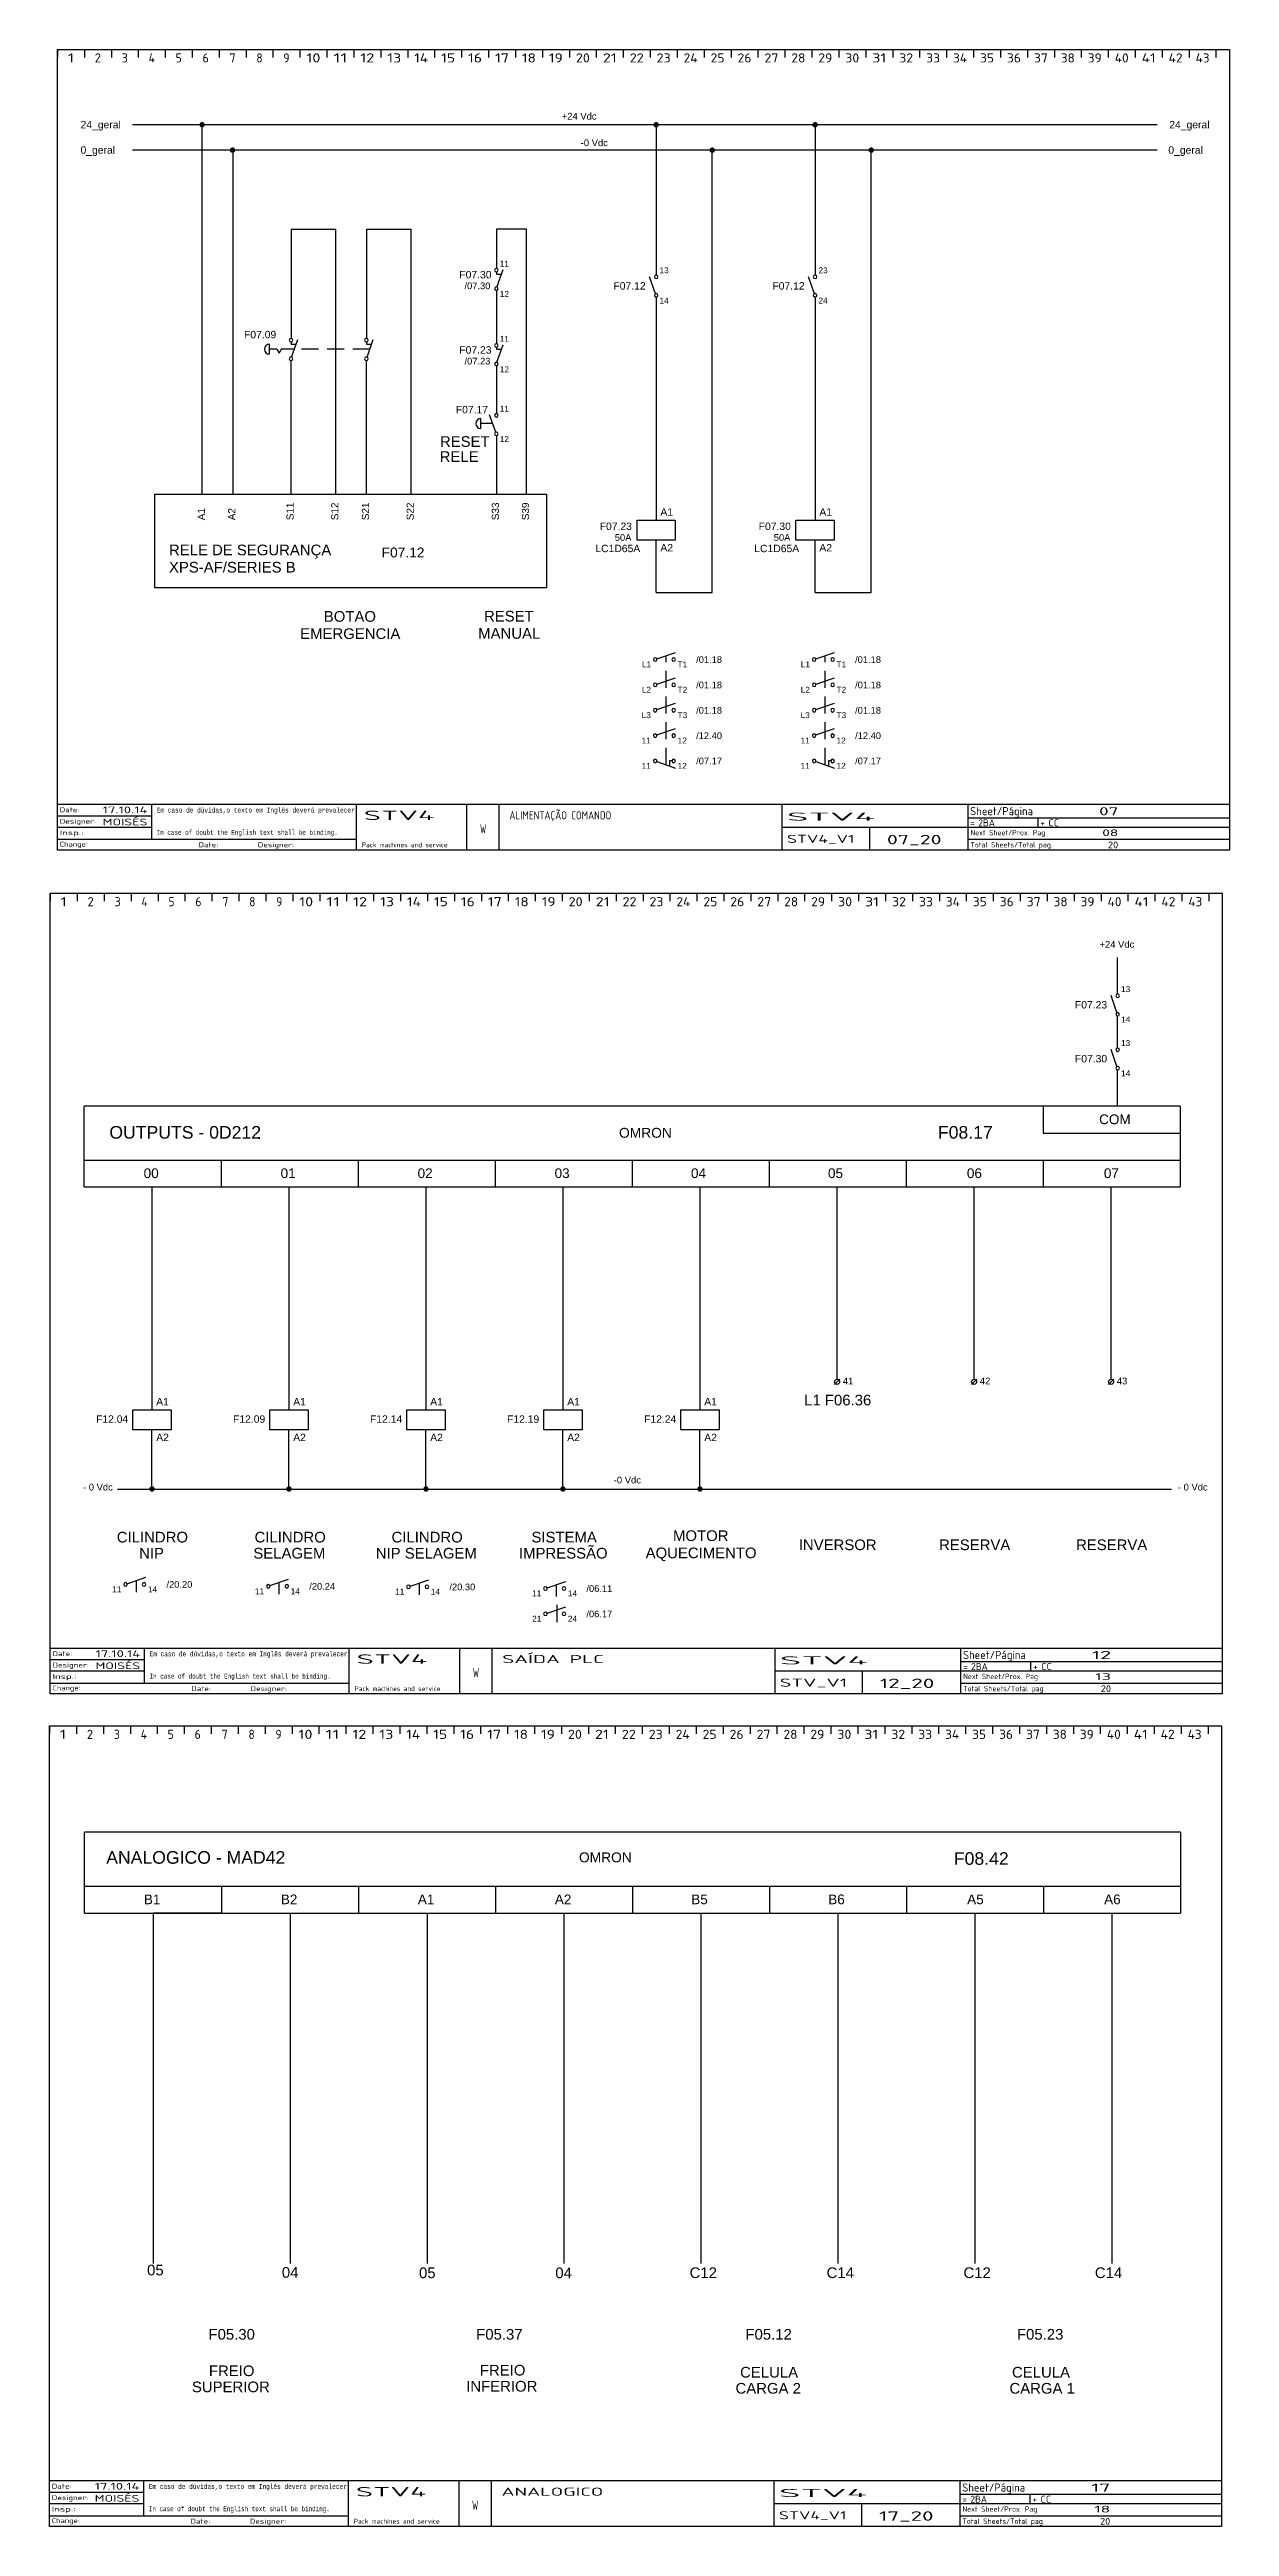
# Model space of a CAD drawing. Header units: millimetres. Extents: x 750 to 2990, y -243 to 998.
# Drawn here: x 1198 to 1636, y -243 to 676 of the extents above; entities that cross this region are included whole.
import ezdxf
from ezdxf.enums import TextEntityAlignment as Align

# ---------------------------------------------------------------- set-up
doc = ezdxf.new("R2010")
doc.units = ezdxf.units.MM
doc.linetypes.add('DASHED2', pattern=[9.525, 6.35, -3.175])
doc.linetypes.add('SOLID', pattern=[0])
for name, color, linetype in [('1', 3, 'Continuous'), ('3', 1, 'Continuous'), ('4', 6, 'DASHED2'), ('6', 7, 'Continuous')]:
    doc.layers.add(name, color=color, linetype=linetype)
doc.styles.add('MOJÚLU', font='arial.ttf')
doc.styles.add('MONOTXT', font='monotxt')
doc.styles.get("Standard").update_dxf_attribs({"font": 'ISOCP.SHX'})

msp = doc.modelspace()

# ---------------------------------------------------------------- texts
at = {"layer": '1', "color": 0, "char_height": 2.5, "attachment_point": 1, "style": 'MOJÚLU'}
for s, insert, width in [('+24 Vdc', (1387.97, 652.57), 33.8847), ('-0 Vdc', (1395.01, 642.72), 33.8847), ('+24 Vdc', (1587.56, 345.33), 33.8847), ('41', (1492.31, 183.33), 6.8105), ('42', (1543.15, 183.33), 6.8105), ('43', (1593.99, 183.33), 6.8105), ('- 0 Vdc ', (1210.29, 143.96), 11.1415), ('-0 Vdc', (1407.28, 146.57), 33.8847), ('- 0 Vdc ', (1616.65, 143.96), 11.1415)]:
    msp.add_mtext(s, dxfattribs=dict(at, insert=insert, width=width))
at = {"layer": '6', "style": 'MOJÚLU'}
for s, height, p in [('24_geral', 2.75, (1209.37, 646.82)), ('24_geral', 2.75, (1613.46, 646.82)), ('0_geral', 2.75, (1209.37, 637.41)), ('0_geral', 2.75, (1613.11, 637.41)), ('11', 2.2, (1364.96, 595.55)), ('F07.30', 2.75, (1349.95, 591.16)), ('/07.30', 2.475, (1351.88, 587.15)), ('F07.12', 2.75, (1407.15, 586.99)), ('13', 2.2, (1424.26, 593.06)), ('F07.12', 2.75, (1466.15, 586.99)), ('23', 2.2, (1483.26, 593.06)), ('12', 2.2, (1364.96, 584.28)), ('14', 2.2, (1424.26, 581.8)), ('24', 2.2, (1483.26, 581.8)), ('F07.09', 2.75, (1270.04, 568.94)), ('11', 2.2, (1364.96, 567.62)), ('F07.23', 2.75, (1349.95, 563.23)), ('/07.23', 2.475, (1351.88, 559.22)), ('12', 2.2, (1364.96, 556.35)), ('F07.17', 2.75, (1348.65, 541.09)), ('11', 2.2, (1364.96, 541.7)), ('12', 2.2, (1364.96, 530.43)), ('A1', 2.75, (1424.59, 503.12)), ('A1', 2.75, (1483.59, 503.12)), ('F07.23', 2.75, (1402.07, 497.8)), ('50A', 2.475, (1407.67, 493.79)), ('F07.30', 2.75, (1461.06, 497.8)), ('50A', 2.475, (1466.67, 493.79)), ('RELE DE SEGURANÇA', 3.96, (1242.19, 488.42)), ('F07.12', 3.658, (1321.12, 487.63)), ('   LC1D65A', 2.75, (1397.25, 489.58)), ('A2', 2.75, (1424.59, 489.85)), ('   LC1D65A', 2.75, (1456.24, 489.58)), ('A2', 2.75, (1483.59, 489.85)), ('XPS-AF/SERIES B', 3.96, (1242.19, 482.02)), ('/01.18', 2.475, (1437.85, 448.49)), ('/01.18', 2.475, (1496.85, 448.49)), ('L1', 2.2, (1417.7, 446.83)), ('T1', 2.2, (1430.96, 446.83)), ('/01.18', 2.475, (1437.85, 439.08)), ('L1', 2.2, (1476.7, 446.83)), ('T1', 2.2, (1489.96, 446.83)), ('/01.18', 2.475, (1496.85, 439.08)), ('L2', 2.2, (1417.7, 437.42)), ('T2', 2.2, (1430.96, 437.42)), ('/01.18', 2.475, (1437.85, 429.67)), ('L2', 2.2, (1476.7, 437.42)), ('T2', 2.2, (1489.96, 437.42)), ('/01.18', 2.475, (1496.85, 429.67)), ('L3', 2.2, (1417.64, 428.01)), ('T3', 2.2, (1430.96, 428.01)), ('/12.40', 2.475, (1437.85, 420.26)), ('L3', 2.2, (1476.64, 428.01)), ('T3', 2.2, (1489.96, 428.01)), ('/12.40', 2.475, (1496.85, 420.26)), ('11', 2.2, (1417.64, 418.6)), ('12', 2.2, (1430.96, 418.6)), ('11', 2.2, (1476.64, 418.6)), ('12', 2.2, (1489.96, 418.6)), ('11', 2.2, (1417.64, 409.2)), ('12', 2.2, (1430.96, 409.2)), ('/07.17', 2.475, (1437.85, 410.85)), ('11', 2.2, (1476.64, 409.2)), ('12', 2.2, (1489.96, 409.2)), ('/07.17', 2.475, (1496.85, 410.85)), ('F07.23', 2.75, (1578.44, 320.28)), ('13', 2.2, (1595.55, 326.36)), ('14', 2.2, (1595.55, 315.09)), ('13', 2.2, (1595.55, 306.36)), ('F07.30', 2.75, (1578.44, 300.29)), ('14', 2.2, (1595.55, 295.1)), ('OMRON', 3.658, (1409.24, 272.33)), ('A1', 2.75, (1237.47, 173.04)), ('A1', 2.75, (1288.31, 173.04)), ('A1', 2.75, (1339.15, 173.04)), ('A1', 2.75, (1390, 173.04)), ('A1', 2.75, (1440.87, 173.04)), ('F12.04', 2.75, (1215.12, 166.58)), ('F12.09', 2.75, (1265.96, 166.58)), ('F12.14', 2.75, (1316.8, 166.58)), ('F12.19', 2.75, (1367.65, 166.58)), ('F12.24', 2.75, (1418.52, 166.58)), ('A2', 2.75, (1237.47, 159.77)), ('A2', 2.75, (1288.31, 159.77)), ('A2', 2.75, (1339.15, 159.77)), ('A2', 2.75, (1390, 159.77)), ('A2', 2.75, (1440.87, 159.77)), ('11', 2.2, (1221.12, 103.7)), ('14', 2.2, (1234.38, 103.7)), ('/20.20', 2.475, (1241.26, 105.35)), ('11', 2.2, (1274.11, 102.99)), ('14', 2.2, (1287.37, 102.99)), ('/20.24', 2.475, (1294.25, 104.65)), ('11', 2.2, (1326.12, 102.8)), ('14', 2.2, (1339.38, 102.8)), ('/20.30', 2.475, (1346.27, 104.45)), ('11', 2.2, (1376.98, 102.17)), ('14', 2.2, (1390.23, 102.17)), ('/06.11', 2.475, (1397.12, 103.83)), ('21', 2.2, (1376.98, 92.77)), ('24', 2.2, (1390.23, 92.77)), ('/06.17', 2.475, (1397.12, 94.42)), ('OMRON', 3.658, (1394.37, 3.52))]:
    msp.add_text(s, height=height, dxfattribs=at).set_placement(p)
for s, p in [('RELE', (1349.87, 523.05)), ('RESET', (1351.99, 528.65)), ('EMERGENCIA', (1309.49, 457.37)), ('BOTAO', (1309.34, 463.76)), ('MANUAL', (1368.48, 457.45)), ('RESET', (1368.34, 463.85)), ('L1 F06.36', (1490.4, 173.03)), ('CILINDRO', (1236.04, 122.17)), ('NIP', (1235.73, 116.21)), ('SELAGEM', (1286.87, 116.21)), ('CILINDRO', (1287.18, 122.17)), ('NIP SELAGEM', (1337.71, 116.21)), ('CILINDRO', (1338.02, 122.17)), ('IMPRESSÃO', (1388.55, 116.21)), ('SISTEMA', (1388.86, 122.17)), ('AQUECIMENTO', (1439.7, 116.32)), ('MOTOR', (1439.56, 122.71)), ('INVERSOR', (1490.4, 119.33)), ('RESERVA', (1541.24, 119.33)), ('RESERVA', (1592.08, 119.33)), ('05', (1237.15, -149.74)), ('04', (1287.16, -150.61)), ('05', (1338.07, -150.77)), ('04', (1388.68, -150.78)), ('C12', (1440.51, -150.73)), ('C14', (1491.35, -150.73)), ('C12', (1542.15, -150.73)), ('C14', (1590.92, -150.73)), ('F05.30', (1265.47, -173.58)), ('F05.37', (1364.83, -173.58)), ('F05.12', (1464.76, -173.58)), ('F05.23', (1565.54, -173.58)), ('FREIO', (1265.47, -187.12)), ('FREIO', (1366.03, -186.89)), ('CELULA', (1464.93, -187.65)), ('CELULA ', (1566.61, -187.65)), ('SUPERIOR', (1265.16, -193.08)), ('INFERIOR', (1365.72, -192.85)), ('CARGA 2', (1464.61, -193.61)), ('CARGA 1', (1566.29, -193.61))]:
    msp.add_text(s, height=3.96, dxfattribs=at).set_placement(p, align=Align.CENTER)
for s, p in [('A1', (1255.53, 501.43)), ('A2', (1266.8, 501.43)), ('S11', (1288.45, 501.43)), ('S12', (1305.05, 501.43)), ('S21', (1316.44, 501.43)), ('S22', (1333.04, 501.43)), ('S33', (1364.66, 501.43)), ('S39', (1375.83, 501.43))]:
    msp.add_text(s, height=2.64, rotation=90, dxfattribs=at).set_placement(p)
for s, height, p in [('OUTPUTS - 0D212', 4.68, (1220.06, 276.68)), ('F08.17', 4.68, (1527.59, 276.68)), ('COM', 3.6, (1587.42, 280.97)), (':', 4.68, (1274.76, 276.55)), ('00', 3.6, (1232.79, 260.97)), ('01', 3.6, (1283.63, 260.97)), ('02', 3.6, (1334.47, 260.97)), ('03', 3.6, (1385.32, 260.97)), ('04', 3.6, (1435.94, 260.97)), ('05', 3.6, (1486.78, 260.97)), ('06', 3.6, (1538.34, 260.97)), ('07', 3.6, (1589.18, 260.97)), ('ANALOGICO - MAD42', 4.68, (1218.9, 7.66)), ('F08.42', 4.68, (1533.5, 7.26)), ('B1', 3.6, (1232.87, -8.44)), ('B2', 3.6, (1283.71, -8.44)), ('A1', 3.6, (1334.56, -8.44)), ('A2', 3.6, (1385.4, -8.44)), ('B5', 3.6, (1436.02, -8.44)), ('B6', 3.6, (1486.86, -8.44)), ('A5', 3.6, (1538.43, -8.44)), ('A6', 3.6, (1589.27, -8.44))]:
    msp.add_text(s, height=height, dxfattribs=at).set_placement(p, align=Align.TOP_LEFT)

# ---------------------------------------------------------------- blocks, each defined once
blk = doc.blocks.new('a4 legenda')
at = {"color": 1, "linetype": 'SOLID'}
for p, q in [((-435, 0), (-435, 297)), ((-435, 297), (-435, 294.03)), ((-435, 297), (0, 297)), ((-425, 297), (-425, 294.03)), ((-415, 297), (-415, 294.03)), ((-405, 297), (-405, 294.03)), ((-395, 297), (-395, 294.03)), ((-385, 297), (-385, 294.03)), ((-375, 297), (-375, 294.03)), ((-365, 297), (-365, 294.03)), ((-355, 297), (-355, 294.03)), ((-345, 297), (-345, 294.03)), ((-335, 297), (-335, 294.03)), ((-325, 297), (-325, 294.03)), ((-315, 297), (-315, 294.03)), ((-305, 297), (-305, 294.03)), ((-295, 297), (-295, 294.03)), ((-285, 297), (-285, 294.03)), ((-275, 297), (-275, 294.03)), ((-265, 297), (-265, 294.03)), ((-255, 297), (-255, 294.03)), ((-245, 297), (-245, 294.03)), ((-235, 297), (-235, 294.03)), ((-225, 297), (-225, 294.03)), ((-215, 297), (-215, 294.03)), ((-205, 297), (-205, 294.03)), ((-195, 297), (-195, 294.03)), ((-185, 297), (-185, 294.03)), ((-175, 297), (-175, 294.03)), ((-165, 297), (-165, 294.03)), ((-155, 297), (-155, 294.03)), ((-145, 297), (-145, 294.03)), ((-135, 297), (-135, 294.03)), ((-125, 297), (-125, 294.03)), ((-115, 297), (-115, 294.03)), ((-105, 297), (-105, 294.03)), ((-95, 297), (-95, 294.03)), ((-85, 297), (-85, 294.03)), ((-75, 297), (-75, 294.03)), ((-65, 297), (-65, 294.03)), ((-55, 297), (-55, 294.03)), ((-45, 297), (-45, 294.03)), ((-35, 297), (-35, 294.03)), ((-25, 297), (-25, 294.03)), ((-15, 297), (-15, 294.03)), ((-5, 297), (-5, 294.03)), ((0, 297), (0, 0)), ((-435, 17), (0, 17)), ((-435, 12.75), (-400, 12.75)), ((-400, 4), (-400, 17)), ((-324, 0), (-324, 17)), ((-283, 0), (-283, 17)), ((-271, 0), (-271, 17)), ((-166, 0), (-166, 17)), ((-97, 0), (-97, 17)), ((-97, 12), (0, 12)), ((-71, 8.5), (-71, 12)), ((-435, 8.5), (-400, 8.5)), ((-435, 4), (-324, 4)), ((0, 0), (-435, 0)), ((-165.8, 8.5), (0, 8.5)), ((-133.5, 0), (-133.5, 8.5)), ((-97, 4), (0, 4))]:
    blk.add_line(p, q, dxfattribs=at)
for s, width, p, p2 in [('1', 1.933331, (-431.1484, 292.19), (-428.8516, 292.19)), ('2', 1.109181, (-421.1484, 292.19), (-418.8516, 292.19)), ('3', 1.144135, (-411.1484, 292.19), (-408.8516, 292.19)), ('4', 1.041024, (-401.1484, 292.19), (-398.8516, 292.19)), ('5', 1.144135, (-391.1484, 292.19), (-388.8516, 292.19)), ('6', 1.128517, (-381.1484, 292.19), (-378.8516, 292.19)), ('7', 1.230301, (-371.1484, 292.19), (-368.8516, 292.19)), ('8', 1.230301, (-361.1484, 292.19), (-358.8516, 292.19)), ('9', 1.088599, (-351.1484, 292.19), (-348.8516, 292.19)), ('10', 1.454463, (-342.5938, 292.19), (-337.4062, 292.19)), ('11', 1.798176, (-332.594, 292.19), (-327.406, 292.19)), ('12', 1.376908, (-322.594, 292.19), (-317.406, 292.19)), ('13', 1.400421, (-312.594, 292.19), (-307.406, 292.19)), ('14', 1.329086, (-302.594, 292.19), (-297.406, 292.19)), ('15', 1.400421, (-292.594, 292.19), (-287.406, 292.19)), ('16', 1.389997, (-282.594, 292.19), (-277.406, 292.19)), ('17', 1.455666, (-272.594, 292.19), (-267.406, 292.19)), ('18', 1.455666, (-262.594, 292.19), (-257.406, 292.19)), ('19', 1.362748, (-252.594, 292.19), (-247.406, 292.19)), ('20', 1.22199, (-242.594, 292.19), (-237.406, 292.19)), ('21', 1.455666, (-232.594, 292.19), (-227.406, 292.19)), ('22', 1.166703, (-222.594, 292.19), (-217.406, 292.19)), ('23', 1.18354, (-212.594, 292.19), (-207.406, 292.19)), ('24', 1.132185, (-202.594, 292.19), (-197.406, 292.19)), ('25', 1.18354, (-192.594, 292.19), (-187.406, 292.19)), ('26', 1.176086, (-182.594, 292.19), (-177.406, 292.19)), ('27', 1.222759, (-172.594, 292.19), (-167.406, 292.19)), ('28', 1.222759, (-162.594, 292.19), (-157.406, 292.19)), ('29', 1.15652, (-152.594, 292.19), (-147.406, 292.19)), ('30', 1.22199, (-142.594, 292.19), (-137.406, 292.19)), ('31', 1.455666, (-132.594, 292.19), (-127.406, 292.19)), ('32', 1.166703, (-122.594, 292.19), (-117.406, 292.19)), ('33', 1.18354, (-112.594, 292.19), (-107.406, 292.19)), ('34', 1.132185, (-102.594, 292.19), (-97.406, 292.19)), ('35', 1.18354, (-92.594, 292.19), (-87.406, 292.19)), ('36', 1.176086, (-82.594, 292.19), (-77.406, 292.19)), ('37', 1.222759, (-72.594, 292.19), (-67.406, 292.19)), ('38', 1.222759, (-62.594, 292.19), (-57.406, 292.19)), ('39', 1.15652, (-52.594, 292.19), (-47.406, 292.19)), ('40', 1.131525, (-42.594, 292.19), (-37.406, 292.19)), ('41', 1.329086, (-32.594, 292.19), (-27.406, 292.19)), ('42', 1.083961, (-22.594, 292.19), (-17.406, 292.19)), ('43', 1.098481, (-12.594, 292.19), (-7.406, 292.19))]:
    blk.add_text(s, height=3.39429, dxfattribs=dict(at, width=width)).set_placement(p, p2, align=Align.FIT)
for tag, height, width, p, p2 in [('(142) ', 1.8, 1.384181, (-434.15225, 14.04), (-426.80225, 14.04)), ('(141) ', 1.8, 1.399341, (-434.15225, 9.78), (-420.6703, 9.78)), ('(135) Drawn Date', 2.5, 1.427604, (-418.2115, 13.6667), (-401.6156, 13.6667)), ('(134) Drawn by', 2.5, 1.52606, (-418.2115, 9.16667), (-401.6156, 9.16667)), ('(132) Project Descr. 4', 3.5, 0.71218, (-278.184, 6.13333), (-275.816, 6.13333)), ('(126) Page Descr. 2', 2.5, 1.274498, (-267.211, 7.16667), (-235.711, 7.16667)), ('(133) Page Descr. 1', 3, 1.16129, (-267.254, 11.4), (-229.454, 11.4)), ('(117) Project ', 3, 1.11732, (-164.254, 10.9), (-131.564, 10.9)), ('(121) ', 2.6, 1.23007, (-96.22, 8.81333), (-94.461, 8.81333)), ('(127) ', 3, 0.973466, (-96.247, 12.9416), (-72.924, 12.9416)), ('(120) Installation Name', 2.6, 1.057778, (-93.22, 8.81333), (-87.032, 8.81333)), ('(123) ', 2.6, 1.23007, (-70.22, 8.81333), (-68.461, 8.81333)), ('(122) Location Name', 2.6, 1.222769, (-67.22, 8.81333), (-63.246, 8.81333)), ('(130) Current Project Page', 3, 1.220513, (-48.386, 12.9), (-41.246, 12.9)), ('(140) ', 1.8, 1.730061, (-434.15225, 5.54), (-425.26925, 5.54)), ('(139) ', 1.8, 1.330262, (-434.15225, 1.28), (-423.7363, 1.28)), ('(136) ', 1.8, 1.384162, (-382.6522, 1.04), (-375.3023, 1.04)), ('(137) ', 1.8, 1.399336, (-360.6522, 1.04), (-347.1703, 1.04)), ('(138) ', 1.8, 1.477527, (-322.052, 1.04), (-290.174, 1.04)), ('(116) Project Description', 3, 1.134799, (-164.254, 2.65), (-139.229, 2.65)), ('(118) Drawing Number', 3.5, 1.218286, (-127.127, 2.13333), (-106.873, 2.13333)), ('(128) ', 2, 1.069362, (-96.165, 5.46104), (-68.391, 5.46104)), ('(119) ', 2, 1.061557, (-96.165, 0.96104), (-65.693, 0.96104)), ('(131) Current Project Page', 2.5, 1.220513, (-47.239, 5.16667), (-41.289, 5.16667)), ('(129) Number of pages in installation', 2.5, 1.16636, (-45.109, 0.66667), (-41.289, 0.66667))]:
    blk.add_attdef(tag, text='', height=height, dxfattribs=dict(at, width=width)).set_placement(p, p2, align=Align.FIT)
at = {"color": 1, "linetype": 'SOLID', "style": 'MONOTXT'}
for tag, width, p, p2 in [('(114) ', 0.760706, (-398.1522, 13.92), (-324.668, 13.92)), ('(115) ', 0.74678, (-398.1522, 5.65), (-330.942, 5.65))]:
    blk.add_attdef(tag, text='', height=1.8, dxfattribs=dict(at, width=width)).set_placement(p, p2, align=Align.FIT)
at = {"color": 2, "linetype": 'SOLID'}
for tag, width, p, p2 in [('(124) ', 1.179528, (-321.296, 11.1333), (-295.081, 11.1333)), ('(125) ', 1.189122, (-321.296, 5.18333), (-304.024, 5.18333))]:
    blk.add_attdef(tag, text='', height=3.5, dxfattribs=dict(at, width=width)).set_placement(p, p2, align=Align.FIT)
blk = doc.blocks.new('*U26')
blk.add_line((0, 65), (0, -65))
blk = doc.blocks.new('*U27')
at = {"color": 0, "linetype": 'ByBlock', "lineweight": -2, "transparency": 16777216}
for p in [(0, 0), (50.84, 0), (101.68, 0), (152.52, 0), (203.36, 0), (254.2, 0), (305.04, 0), (355.88, 0)]:
    blk.add_blockref('*U26', p, dxfattribs=at)

# ---------------------------------------------------------------- linework, layer by layer
for p, q in [((1443.85, 474.67), (1443.85, 638.74)), ((1502.85, 474.67), (1502.85, 638.74)), ((1287.49, 609.47), (1304.09, 609.47)), ((1315.48, 609.47), (1332.08, 609.47)), ((1423, 474.67), (1443.85, 474.67)), ((1482, 474.67), (1502.85, 474.67)), ((1594.29, 325.67), (1594.29, 339.25)), ((1594.29, 305.68), (1594.29, 317.48)), ((1594.29, 284.07), (1594.29, 297.48)), ((1230.12, 108.05), (1230.12, 108.05)), ((1230.12, 108.05), (1230.12, 108.05)), ((1230.16, 103.69), (1230.16, 108.05)), ((1283.12, 107.35), (1283.12, 107.35)), ((1283.12, 107.35), (1283.12, 107.35)), ((1283.15, 102.99), (1283.15, 107.35)), ((1335.13, 107.16), (1335.13, 107.16)), ((1335.13, 107.16), (1335.13, 107.16)), ((1335.16, 102.79), (1335.16, 107.16)), ((1385.98, 106.53), (1385.98, 106.53)), ((1385.98, 106.53), (1385.98, 106.53)), ((1386.02, 102.17), (1386.02, 106.53)), ((1386.13, 98.99), (1386.13, 92.6)), ((1210.86, -15.34), (1261.7, -15.34)), ((1261.7, -15.34), (1236.28, -15.34))]:
    msp.add_line(p, q)
at = {"layer": '1'}
for p, q in [((1363.7, 593.54), (1363.7, 592.77)), ((1363.7, 592.77), (1365.61, 592.77)), ((1363.94, 587.94), (1366.18, 594.42)), ((1422.76, 585.46), (1420.57, 591.79)), ((1481.76, 585.46), (1479.56, 591.79)), ((1279.48, 563), (1279.48, 566.72)), ((1282.26, 564.86), (1283.07, 563.42)), ((1283.88, 564.86), (1283.07, 563.42)), ((1287.49, 567.55), (1287.49, 566.77)), ((1287.49, 566.77), (1289.41, 566.77)), ((1287.73, 561.94), (1289.98, 568.43)), ((1315.48, 567.55), (1315.48, 566.77)), ((1315.48, 566.77), (1317.39, 566.77)), ((1315.72, 561.94), (1317.97, 568.43)), ((1363.7, 565.61), (1363.7, 564.84)), ((1363.7, 564.84), (1365.61, 564.84)), ((1363.94, 560.01), (1366.18, 566.49)), ((1357.96, 535.47), (1357.96, 539.19)), ((1363.45, 534.09), (1361.21, 540.57)), ((1423.25, 449.99), (1430.17, 452.39)), ((1482.25, 449.99), (1489.17, 452.39)), ((1423.25, 440.58), (1430.17, 442.98)), ((1482.25, 440.58), (1489.17, 442.98)), ((1423.25, 431.17), (1430.17, 433.57)), ((1482.25, 431.17), (1489.17, 433.57)), ((1423.25, 421.76), (1430.17, 424.16)), ((1482.25, 421.76), (1489.17, 424.16)), ((1423.25, 411.87), (1430.17, 409.47)), ((1428.85, 412.11), (1428.02, 412.11)), ((1428.02, 412.11), (1428.02, 410.22)), ((1482.25, 411.87), (1489.17, 409.47)), ((1487.85, 412.11), (1487.02, 412.11)), ((1487.02, 412.11), (1487.02, 410.22)), ((1594.05, 318.75), (1591.85, 325.08)), ((1594.05, 298.75), (1591.85, 305.09)), ((1226.66, 106.86), (1233.59, 109.25)), ((1279.65, 106.15), (1286.58, 108.55)), ((1331.67, 105.96), (1338.59, 108.35)), ((1382.52, 105.33), (1389.44, 107.73)), ((1382.52, 95.92), (1389.44, 98.32))]:
    msp.add_line(p, q, dxfattribs=at)
at = {"layer": '1', "color": 0}
for p, q in [((1617.51, 284.07), (1210.77, 284.07)), ((1210.77, 254.07), (1210.77, 284.07)), ((1566.67, 284.07), (1566.67, 274.07)), ((1617.51, 284.07), (1617.51, 254.07)), ((1566.67, 274.07), (1617.51, 274.07)), ((1210.77, 264.07), (1617.51, 264.07)), ((1261.62, 264.07), (1261.62, 254.07)), ((1312.46, 264.07), (1312.46, 254.07)), ((1363.3, 264.07), (1363.3, 254.07)), ((1414.14, 264.07), (1414.14, 254.07)), ((1464.98, 264.07), (1464.98, 254.07)), ((1515.83, 264.07), (1515.83, 254.07)), ((1566.67, 264.07), (1566.67, 254.07)), ((1210.77, 254.07), (1617.51, 254.07)), ((1617.59, 14.66), (1210.86, 14.66)), ((1210.86, -15.34), (1210.86, 14.66)), ((1617.59, 14.66), (1617.59, -15.34)), ((1210.86, -5.34), (1617.59, -5.34)), ((1261.7, -5.34), (1261.7, -15.34)), ((1312.54, -5.34), (1312.54, -15.34)), ((1363.38, -5.34), (1363.38, -15.34)), ((1414.23, -5.34), (1414.23, -15.34)), ((1465.07, -5.34), (1465.07, -15.34)), ((1515.91, -5.34), (1515.91, -15.34)), ((1566.75, -5.34), (1566.75, -15.34)), ((1210.86, -15.34), (1617.59, -15.34))]:
    msp.add_line(p, q, dxfattribs=at)
at = {"layer": '1'}
for points in [[(1415.91, 501.47), (1430.1, 501.47), (1430.1, 494.07), (1415.91, 494.07)], [(1474.9, 501.47), (1489.09, 501.47), (1489.09, 494.07), (1474.9, 494.07)], [(1228.79, 171.39), (1242.98, 171.39), (1242.98, 163.99), (1228.79, 163.99)], [(1279.63, 171.39), (1293.82, 171.39), (1293.82, 163.99), (1279.63, 163.99)], [(1330.47, 171.39), (1344.66, 171.39), (1344.66, 163.99), (1330.47, 163.99)], [(1381.32, 171.39), (1395.51, 171.39), (1395.51, 163.99), (1381.32, 163.99)], [(1432.19, 171.39), (1446.38, 171.39), (1446.38, 163.99), (1432.19, 163.99)]]:
    msp.add_lwpolyline(points, close=True, dxfattribs=at)
for centre in [(1279.48, 564.86), (1357.96, 537.33)]:
    msp.add_arc(centre, 1.86, 90, 270, dxfattribs=at)
at = {"layer": '3'}
for p, q in [((1491.15, 182.77), (1489.17, 180.79)), ((1542, 182.77), (1540.01, 180.79)), ((1592.84, 182.77), (1590.85, 180.79))]:
    msp.add_line(p, q, dxfattribs=at)
for centre in [(1490.16, 181.78), (1541, 181.78), (1591.84, 181.78)]:
    msp.add_circle(centre, 0.937, dxfattribs=at)
at = {"layer": '4'}
for p, q in [((1282.26, 564.86), (1279.48, 564.86)), ((1288.74, 564.86), (1283.88, 564.86)), ((1316.73, 564.86), (1288.74, 564.86)), ((1362.33, 537.33), (1357.96, 537.33)), ((1426.71, 410.67), (1426.71, 451.19)), ((1485.71, 410.67), (1485.71, 451.19))]:
    msp.add_line(p, q, dxfattribs=at)
at = {"layer": '6'}
for p, q in [((1608.96, 648.15), (1228.6, 648.15)), ((1254.57, 511.05), (1254.57, 648.15)), ((1423, 648.15), (1423, 592.38)), ((1482, 648.15), (1482, 592.38)), ((1608.96, 638.74), (1228.6, 638.74)), ((1265.84, 638.15), (1265.84, 511.05)), ((1287.49, 609.47), (1287.49, 568.87)), ((1304.09, 511.05), (1304.09, 609.47)), ((1315.48, 609.47), (1315.48, 568.87)), ((1332.08, 511.05), (1332.08, 609.47)), ((1374.87, 609.47), (1363.7, 609.47)), ((1363.7, 609.47), (1363.7, 594.86)), ((1374.87, 511.05), (1374.87, 609.47)), ((1363.7, 586.67), (1363.7, 566.93)), ((1423, 584.19), (1423, 501.47)), ((1482, 584.19), (1482, 501.47)), ((1287.49, 511.05), (1287.49, 560.67)), ((1315.48, 511.05), (1315.48, 560.67)), ((1363.7, 558.74), (1363.7, 541.01)), ((1363.7, 532.82), (1363.7, 511.05)), ((1423, 474.67), (1423, 494.07)), ((1482, 474.67), (1482, 494.07)), ((1235.88, 142), (1235.88, 163.99)), ((1286.73, 142), (1286.73, 163.99)), ((1337.57, 142), (1337.57, 163.99)), ((1388.41, 142), (1388.41, 163.99)), ((1439.28, 142), (1439.28, 163.99)), ((1223.12, 142), (1614.28, 142))]:
    msp.add_line(p, q, dxfattribs=at)
at = {"layer": '6', "color": 0}
for p, q in [((1235.88, 254.07), (1235.88, 171.39)), ((1286.73, 254.07), (1286.73, 171.39)), ((1337.57, 254.07), (1337.57, 171.39)), ((1388.41, 254.07), (1388.41, 171.39)), ((1439.28, 254.07), (1439.28, 171.39)), ((1490.09, 254.07), (1490.09, 182.71)), ((1540.94, 254.07), (1540.94, 182.71)), ((1591.78, 254.07), (1591.78, 182.71))]:
    msp.add_line(p, q, dxfattribs=at)
at = {"layer": '6'}
for points, const_width in [([(1253.99, 648.15, 1), (1254.99, 648.15, 1)], 1), ([(1254.49, 648.15, 1), (1254.99, 648.15, 1)], 0.5), ([(1422.5, 648.15, 1), (1423.5, 648.15, 1)], 1), ([(1423, 648.15, 1), (1423.5, 648.15, 1)], 0.5), ([(1481.5, 648.15, 1), (1482.5, 648.15, 1)], 1), ([(1482, 648.15, 1), (1482.5, 648.15, 1)], 0.5), ([(1265.29, 638.74, 1), (1266.29, 638.74, 1)], 1), ([(1265.79, 638.74, 1), (1266.29, 638.74, 1)], 0.5), ([(1443.35, 638.74, 1), (1444.35, 638.74, 1)], 1), ([(1443.85, 638.74, 1), (1444.35, 638.74, 1)], 0.5), ([(1502.35, 638.74, 1), (1503.35, 638.74, 1)], 1), ([(1502.85, 638.74, 1), (1503.35, 638.74, 1)], 0.5), ([(1235.38, 142, 1), (1236.38, 142, 1)], 1), ([(1235.88, 142, 1), (1236.38, 142, 1)], 0.5), ([(1286.23, 142, 1), (1287.23, 142, 1)], 1), ([(1286.73, 142, 1), (1287.23, 142, 1)], 0.5), ([(1337.07, 142, 1), (1338.07, 142, 1)], 1), ([(1337.57, 142, 1), (1338.07, 142, 1)], 0.5), ([(1387.91, 142, 1), (1388.91, 142, 1)], 1), ([(1388.41, 142, 1), (1388.91, 142, 1)], 0.5), ([(1438.75, 142, 1), (1439.75, 142, 1)], 1), ([(1439.25, 142, 1), (1439.75, 142, 1)], 0.5)]:
    msp.add_lwpolyline(points, format="xyb", close=True, dxfattribs=dict(at, const_width=const_width))
at = {"layer": '6', "color": 0}
msp.add_lwpolyline([(1236.96, 511.05), (1382.27, 511.05), (1382.27, 476.29), (1236.96, 476.29)], close=True, dxfattribs=at)
at = {"layer": '6'}
for centre, start, end in [((1363.7, 594.2), 90.00013, 180), ((1363.7, 594.2), 180, 269.9999), ((1363.7, 594.2), 0, 89.9999), ((1363.7, 594.2), 270.0001, 0), ((1423, 591.72), 90.00013, 180), ((1423, 591.72), 180, 269.9999), ((1423, 591.72), 0, 89.9999), ((1423, 591.72), 270.0001, 0), ((1482, 591.72), 90.00013, 180), ((1482, 591.72), 180, 269.9999), ((1482, 591.72), 0, 89.9999), ((1482, 591.72), 270.0001, 0), ((1363.7, 587.33), 90.00013, 180), ((1363.7, 587.33), 180, 269.9999), ((1363.7, 587.33), 0, 89.9999), ((1363.7, 587.33), 270.0001, 0), ((1423, 584.85), 90.00013, 180), ((1423, 584.85), 180, 269.9999), ((1423, 584.85), 0, 89.9999), ((1423, 584.85), 270.0001, 0), ((1482, 584.85), 90.00013, 180), ((1482, 584.85), 180, 269.9999), ((1482, 584.85), 0, 89.9999), ((1482, 584.85), 270.0001, 0), ((1287.49, 568.21), 90.00013, 180), ((1287.49, 568.21), 180, 269.9999), ((1287.49, 561.33), 90.00013, 180), ((1287.49, 561.33), 180, 269.9999), ((1287.49, 568.21), 0, 89.9999), ((1287.49, 568.21), 270.0001, 0), ((1287.49, 561.33), 0, 89.9999), ((1287.49, 561.33), 270.0001, 0), ((1315.48, 568.21), 90.00013, 180), ((1315.48, 568.21), 180, 269.9999), ((1315.48, 561.33), 90.00013, 180), ((1315.48, 561.33), 180, 269.9999), ((1315.48, 568.21), 0, 89.9999), ((1315.48, 568.21), 270.0001, 0), ((1315.48, 561.33), 0, 89.9999), ((1315.48, 561.33), 270.0001, 0), ((1363.7, 566.27), 90.00013, 180), ((1363.7, 566.27), 180, 269.9999), ((1363.7, 566.27), 0, 89.9999), ((1363.7, 566.27), 270.0001, 0), ((1363.7, 559.4), 90.00013, 180), ((1363.7, 559.4), 180, 269.9999), ((1363.7, 559.4), 0, 89.9999), ((1363.7, 559.4), 270.0001, 0), ((1363.7, 540.35), 90.00013, 180), ((1363.7, 540.35), 180, 269.9999), ((1363.7, 533.48), 90.00013, 180), ((1363.7, 533.48), 180, 269.9999), ((1363.7, 540.35), 0, 89.9999), ((1363.7, 540.35), 270.0001, 0), ((1363.7, 533.48), 0, 89.9999), ((1363.7, 533.48), 270.0001, 0), ((1422.64, 449.75), 90, 179.9999), ((1422.64, 449.75), 0.00013, 90), ((1429.51, 449.75), 90, 179.9999), ((1429.51, 449.75), 0.00013, 90), ((1481.64, 449.75), 90, 179.9999), ((1481.64, 449.75), 0.00013, 90), ((1488.51, 449.75), 90, 179.9999), ((1488.51, 449.75), 0.00013, 90), ((1422.64, 449.75), 180.0001, 270), ((1422.64, 449.75), 270, 359.9999), ((1429.51, 449.75), 180.0001, 270), ((1429.51, 449.75), 270, 359.9999), ((1481.64, 449.75), 180.0001, 270), ((1481.64, 449.75), 270, 359.9999), ((1488.51, 449.75), 180.0001, 270), ((1488.51, 449.75), 270, 359.9999), ((1422.64, 440.34), 90, 179.9999), ((1422.64, 440.34), 180.0001, 270), ((1422.64, 440.34), 0.00013, 90), ((1422.64, 440.34), 270, 359.9999), ((1429.51, 440.34), 90, 179.9999), ((1429.51, 440.34), 180.0001, 270), ((1429.51, 440.34), 0.00013, 90), ((1429.51, 440.34), 270, 359.9999), ((1481.64, 440.34), 90, 179.9999), ((1481.64, 440.34), 180.0001, 270), ((1481.64, 440.34), 0.00013, 90), ((1481.64, 440.34), 270, 359.9999), ((1488.51, 440.34), 90, 179.9999), ((1488.51, 440.34), 180.0001, 270), ((1488.51, 440.34), 0.00013, 90), ((1488.51, 440.34), 270, 359.9999), ((1422.64, 430.93), 90, 179.9999), ((1422.64, 430.93), 180.0001, 270), ((1422.64, 430.93), 0.00013, 90), ((1422.64, 430.93), 270, 359.9999), ((1429.51, 430.93), 90, 179.9999), ((1429.51, 430.93), 180.0001, 270), ((1429.51, 430.93), 0.00013, 90), ((1429.51, 430.93), 270, 359.9999), ((1481.64, 430.93), 90, 179.9999), ((1481.64, 430.93), 180.0001, 270), ((1481.64, 430.93), 0.00013, 90), ((1481.64, 430.93), 270, 359.9999), ((1488.51, 430.93), 90, 179.9999), ((1488.51, 430.93), 180.0001, 270), ((1488.51, 430.93), 0.00013, 90), ((1488.51, 430.93), 270, 359.9999), ((1422.64, 421.52), 90, 179.9999), ((1422.64, 421.52), 180.0001, 270), ((1422.64, 421.52), 0.00013, 90), ((1422.64, 421.52), 270, 359.9999), ((1429.51, 421.52), 90, 179.9999), ((1429.51, 421.52), 180.0001, 270), ((1429.51, 421.52), 0.00013, 90), ((1429.51, 421.52), 270, 359.9999), ((1481.64, 421.52), 90, 179.9999), ((1481.64, 421.52), 180.0001, 270), ((1481.64, 421.52), 0.00013, 90), ((1481.64, 421.52), 270, 359.9999), ((1488.51, 421.52), 90, 179.9999), ((1488.51, 421.52), 180.0001, 270), ((1488.51, 421.52), 0.00013, 90), ((1488.51, 421.52), 270, 359.9999), ((1422.64, 412.11), 90, 179.9999), ((1422.64, 412.11), 180.0001, 270), ((1422.64, 412.11), 0.00013, 90), ((1422.64, 412.11), 270, 359.9999), ((1429.51, 412.11), 90, 179.9999), ((1429.51, 412.11), 180.0001, 270), ((1429.51, 412.11), 0.00013, 90), ((1429.51, 412.11), 270, 359.9999), ((1481.64, 412.11), 90, 179.9999), ((1481.64, 412.11), 180.0001, 270), ((1481.64, 412.11), 0.00013, 90), ((1481.64, 412.11), 270, 359.9999), ((1488.51, 412.11), 90, 179.9999), ((1488.51, 412.11), 180.0001, 270), ((1488.51, 412.11), 0.00013, 90), ((1488.51, 412.11), 270, 359.9999), ((1594.29, 325.01), 90.00013, 180), ((1594.29, 325.01), 180, 269.9999), ((1594.29, 325.01), 0, 89.9999), ((1594.29, 325.01), 270.0001, 0), ((1594.29, 318.14), 90.00013, 180), ((1594.29, 318.14), 180, 269.9999), ((1594.29, 318.14), 0, 89.9999), ((1594.29, 318.14), 270.0001, 0), ((1594.29, 305.02), 90.00013, 180), ((1594.29, 305.02), 180, 269.9999), ((1594.29, 305.02), 0, 89.9999), ((1594.29, 305.02), 270.0001, 0), ((1594.29, 298.14), 90.00013, 180), ((1594.29, 298.14), 180, 269.9999), ((1594.29, 298.14), 0, 89.9999), ((1594.29, 298.14), 270.0001, 0), ((1226.05, 106.61), 90, 179.9999), ((1226.05, 106.61), 180.0001, 270), ((1226.05, 106.61), 0.00013, 90), ((1226.05, 106.61), 270, 359.9999), ((1232.93, 106.61), 90, 179.9999), ((1232.93, 106.61), 180.0001, 270), ((1232.93, 106.61), 0.00013, 90), ((1232.93, 106.61), 270, 359.9999), ((1279.05, 105.91), 90, 179.9999), ((1279.05, 105.91), 180.0001, 270), ((1279.05, 105.91), 0.00013, 90), ((1279.05, 105.91), 270, 359.9999), ((1285.92, 105.91), 90, 179.9999), ((1285.92, 105.91), 180.0001, 270), ((1285.92, 105.91), 0.00013, 90), ((1285.92, 105.91), 270, 359.9999), ((1331.06, 105.71), 90, 179.9999), ((1331.06, 105.71), 180.0001, 270), ((1331.06, 105.71), 0.00013, 90), ((1331.06, 105.71), 270, 359.9999), ((1337.93, 105.71), 90, 179.9999), ((1337.93, 105.71), 180.0001, 270), ((1337.93, 105.71), 0.00013, 90), ((1337.93, 105.71), 270, 359.9999), ((1381.91, 105.09), 90, 179.9999), ((1381.91, 105.09), 180.0001, 270), ((1381.91, 105.09), 0.00013, 90), ((1381.91, 105.09), 270, 359.9999), ((1388.78, 105.09), 90, 179.9999), ((1388.78, 105.09), 180.0001, 270), ((1388.78, 105.09), 0.00013, 90), ((1388.78, 105.09), 270, 359.9999), ((1381.91, 95.68), 90, 179.9999), ((1381.91, 95.68), 180.0001, 270), ((1381.91, 95.68), 0.00013, 90), ((1381.91, 95.68), 270, 359.9999), ((1388.78, 95.68), 90, 179.9999), ((1388.78, 95.68), 180.0001, 270), ((1388.78, 95.68), 0.00013, 90), ((1388.78, 95.68), 270, 359.9999)]:
    msp.add_arc(centre, 0.66, start, end, dxfattribs=at)

# ---------------------------------------------------------------- block references
ref = msp.add_blockref('a4 legenda', (1635.8, 379.06))
ref.add_attrib('(142) ', 'Date:', dxfattribs={"color": 1, "linetype": 'SOLID', "height": 1.8, "width": 1.384181}).set_placement((1201.65, 393.1), (1209, 393.1), align=Align.FIT)
ref.add_attrib('(141) ', 'Designer:', dxfattribs={"color": 1, "linetype": 'SOLID', "height": 1.8, "width": 1.399341}).set_placement((1201.65, 388.84), (1215.13, 388.84), align=Align.FIT)
ref.add_attrib('(140) ', 'Insp.:', dxfattribs={"color": 1, "linetype": 'SOLID', "height": 1.8, "width": 1.730061}).set_placement((1201.65, 384.6), (1210.54, 384.6), align=Align.FIT)
ref.add_attrib('(139) ', 'Change:', dxfattribs={"color": 1, "linetype": 'SOLID', "height": 1.8, "width": 1.330262}).set_placement((1201.65, 380.34), (1212.07, 380.34), align=Align.FIT)
ref.add_attrib('(138) ', 'Pack machines and service', dxfattribs={"color": 1, "linetype": 'SOLID', "height": 1.8, "width": 1.138541}).set_placement((1313.75, 380.1), (1345.63, 380.1), align=Align.FIT)
ref.add_attrib('(137) ', 'Designer:', dxfattribs={"color": 1, "linetype": 'SOLID', "height": 1.8, "width": 1.399336}).set_placement((1275.15, 380.1), (1288.63, 380.1), align=Align.FIT)
ref.add_attrib('(136) ', 'Date:', dxfattribs={"color": 1, "linetype": 'SOLID', "height": 1.8, "width": 1.384162}).set_placement((1253.15, 380.1), (1260.5, 380.1), align=Align.FIT)
ref.add_attrib('(135) Drawn Date', '17.10.14', dxfattribs={"color": 1, "linetype": 'SOLID', "height": 2.5, "width": 1.599605}).set_placement((1217.59, 392.72), (1234.19, 392.72), align=Align.FIT)
ref.add_attrib('(134) Drawn by', 'MOISÉS', dxfattribs={"color": 1, "linetype": 'SOLID', "height": 2.5, "width": 1.584483}).set_placement((1217.59, 388.22), (1234.19, 388.22), align=Align.FIT)
ref.add_attrib('(133) Page Descr. 1', 'ALIMENTAÇÃO COMANDO', dxfattribs={"color": 1, "linetype": 'SOLID', "height": 3, "width": 0.878049}).set_placement((1368.55, 390.46), (1406.35, 390.46), align=Align.FIT)
ref.add_attrib('(132) Project Descr. 4', 'W', dxfattribs={"color": 1, "linetype": 'SOLID', "height": 3.5, "width": 0.71218}).set_placement((1357.62, 385.19), (1359.99, 385.19), align=Align.FIT)
ref.add_attrib('(131) Current Project Page', '08', dxfattribs={"color": 1, "linetype": 'SOLID', "height": 2.5, "width": 1.904}).set_placement((1588.57, 384.22), (1594.52, 384.22), align=Align.FIT)
ref.add_attrib('(130) Current Project Page', '07', dxfattribs={"color": 1, "linetype": 'SOLID', "height": 3, "width": 1.904}).set_placement((1587.42, 391.96), (1594.56, 391.96), align=Align.FIT)
ref.add_attrib('(129) Number of pages in installation', '20', dxfattribs={"color": 1, "linetype": 'SOLID', "height": 2.5, "width": 1.22163}).set_placement((1590.7, 379.72), (1594.52, 379.72), align=Align.FIT)
ref.add_attrib('(128) ', 'Next Sheet/Prox. Pag', dxfattribs={"color": 1, "linetype": 'SOLID', "height": 2, "width": 1.069362}).set_placement((1539.64, 384.52), (1567.41, 384.52), align=Align.FIT)
ref.add_attrib('(127) ', 'Sheet/Página', dxfattribs={"color": 1, "linetype": 'SOLID', "height": 3, "width": 0.973466}).set_placement((1539.56, 392), (1562.88, 392), align=Align.FIT)
ref.add_attrib('(124) ', 'STV4', dxfattribs={"color": 2, "linetype": 'SOLID', "height": 3.5, "width": 2.377778}).set_placement((1314.51, 390.19), (1340.72, 390.19), align=Align.FIT)
ref.add_attrib('(123) ', '+', dxfattribs={"color": 1, "linetype": 'SOLID', "height": 2.6, "width": 1.23007}).set_placement((1565.58, 387.87), (1567.34, 387.87), align=Align.FIT)
ref.add_attrib('(122) Location Name', 'CC', dxfattribs={"color": 1, "linetype": 'SOLID', "height": 2.6, "width": 1.222769}).set_placement((1568.58, 387.87), (1572.56, 387.87), align=Align.FIT)
ref.add_attrib('(121) ', '=', dxfattribs={"color": 1, "linetype": 'SOLID', "height": 2.6, "width": 1.23007}).set_placement((1539.58, 387.87), (1541.34, 387.87), align=Align.FIT)
ref.add_attrib('(120) Installation Name', '2BA', dxfattribs={"color": 1, "linetype": 'SOLID', "height": 2.6, "width": 1.057778}).set_placement((1542.58, 387.87), (1548.77, 387.87), align=Align.FIT)
ref.add_attrib('(119) ', 'Total Sheets/Total pag.', dxfattribs={"color": 1, "linetype": 'SOLID', "height": 2, "width": 1.061557}).set_placement((1539.64, 380.02), (1570.11, 380.02), align=Align.FIT)
ref.add_attrib('(118) Drawing Number', '07_20', dxfattribs={"color": 1, "linetype": 'SOLID', "height": 3.5, "width": 1.542838}).set_placement((1508.68, 381.19), (1528.93, 381.19), align=Align.FIT)
ref.add_attrib('(117) Project ', 'STV4', dxfattribs={"color": 1, "linetype": 'SOLID', "height": 3, "width": 3.459259}).set_placement((1471.55, 389.96), (1504.24, 389.96), align=Align.FIT)
ref.add_attrib('(116) Project Description', 'STV4_V1', dxfattribs={"color": 1, "linetype": 'SOLID', "height": 3, "width": 1.476401}).set_placement((1471.55, 381.71), (1496.58, 381.71), align=Align.FIT)
ref.add_attrib('(115) ', 'In case of doubt the English text shall be binding.', dxfattribs={"color": 1, "linetype": 'SOLID', "height": 1.8, "style": 'MONOTXT', "width": 0.74678}).set_placement((1237.65, 384.71), (1304.86, 384.71), align=Align.FIT)
ref.add_attrib('(114) ', 'Em caso de dúvidas,o texto em Inglês deverá prevalecer', dxfattribs={"color": 1, "linetype": 'SOLID', "height": 1.8, "style": 'MONOTXT', "width": 0.760706}).set_placement((1237.65, 392.98), (1311.14, 392.98), align=Align.FIT)
ref = msp.add_blockref('a4 legenda', (1633.13, 66.01))
ref.add_attrib('(142) ', 'Date:', dxfattribs={"color": 1, "linetype": 'SOLID', "height": 1.8, "width": 1.384181}).set_placement((1198.98, 80.05), (1206.33, 80.05), align=Align.FIT)
ref.add_attrib('(141) ', 'Designer:', dxfattribs={"color": 1, "linetype": 'SOLID', "height": 1.8, "width": 1.399341}).set_placement((1198.98, 75.79), (1212.46, 75.79), align=Align.FIT)
ref.add_attrib('(140) ', 'Insp.:', dxfattribs={"color": 1, "linetype": 'SOLID', "height": 1.8, "width": 1.730061}).set_placement((1198.98, 71.55), (1207.87, 71.55), align=Align.FIT)
ref.add_attrib('(139) ', 'Change:', dxfattribs={"color": 1, "linetype": 'SOLID', "height": 1.8, "width": 1.330262}).set_placement((1198.98, 67.29), (1209.4, 67.29), align=Align.FIT)
ref.add_attrib('(138) ', 'Pack machines and service', dxfattribs={"color": 1, "linetype": 'SOLID', "height": 1.8, "width": 1.138541}).set_placement((1311.08, 67.05), (1342.96, 67.05), align=Align.FIT)
ref.add_attrib('(137) ', 'Designer:', dxfattribs={"color": 1, "linetype": 'SOLID', "height": 1.8, "width": 1.399336}).set_placement((1272.48, 67.05), (1285.96, 67.05), align=Align.FIT)
ref.add_attrib('(136) ', 'Date:', dxfattribs={"color": 1, "linetype": 'SOLID', "height": 1.8, "width": 1.384162}).set_placement((1250.48, 67.05), (1257.83, 67.05), align=Align.FIT)
ref.add_attrib('(135) Drawn Date', '17.10.14', dxfattribs={"color": 1, "linetype": 'SOLID', "height": 2.5, "width": 1.599605}).set_placement((1214.92, 79.68), (1231.52, 79.68), align=Align.FIT)
ref.add_attrib('(134) Drawn by', 'MOISÉS', dxfattribs={"color": 1, "linetype": 'SOLID', "height": 2.5, "width": 1.584483}).set_placement((1214.92, 75.18), (1231.52, 75.18), align=Align.FIT)
ref.add_attrib('(133) Page Descr. 1', 'SAÍDA PLC', dxfattribs={"color": 1, "linetype": 'SOLID', "height": 3, "width": 1.984252}).set_placement((1365.88, 77.41), (1403.68, 77.41), align=Align.FIT)
ref.add_attrib('(132) Project Descr. 4', 'W', dxfattribs={"color": 1, "linetype": 'SOLID', "height": 3.5, "width": 0.71218}).set_placement((1354.95, 72.15), (1357.32, 72.15), align=Align.FIT)
ref.add_attrib('(131) Current Project Page', '13', dxfattribs={"color": 1, "linetype": 'SOLID', "height": 2.5, "width": 2.180643}).set_placement((1585.9, 71.18), (1591.85, 71.18), align=Align.FIT)
ref.add_attrib('(130) Current Project Page', '12', dxfattribs={"color": 1, "linetype": 'SOLID', "height": 3, "width": 2.14403}).set_placement((1584.75, 78.91), (1591.89, 78.91), align=Align.FIT)
ref.add_attrib('(129) Number of pages in installation', '20', dxfattribs={"color": 1, "linetype": 'SOLID', "height": 2.5, "width": 1.22163}).set_placement((1588.03, 66.68), (1591.85, 66.68), align=Align.FIT)
ref.add_attrib('(128) ', 'Next Sheet/Prox. Pag', dxfattribs={"color": 1, "linetype": 'SOLID', "height": 2, "width": 1.069362}).set_placement((1536.97, 71.47), (1564.74, 71.47), align=Align.FIT)
ref.add_attrib('(127) ', 'Sheet/Página', dxfattribs={"color": 1, "linetype": 'SOLID', "height": 3, "width": 0.973466}).set_placement((1536.89, 78.95), (1560.21, 78.95), align=Align.FIT)
ref.add_attrib('(124) ', 'STV4', dxfattribs={"color": 2, "linetype": 'SOLID', "height": 3.5, "width": 2.377778}).set_placement((1311.84, 77.15), (1338.05, 77.15), align=Align.FIT)
ref.add_attrib('(123) ', '+', dxfattribs={"color": 1, "linetype": 'SOLID', "height": 2.6, "width": 1.23007}).set_placement((1562.91, 74.83), (1564.67, 74.83), align=Align.FIT)
ref.add_attrib('(122) Location Name', 'CC', dxfattribs={"color": 1, "linetype": 'SOLID', "height": 2.6, "width": 1.222769}).set_placement((1565.91, 74.83), (1569.89, 74.83), align=Align.FIT)
ref.add_attrib('(121) ', '=', dxfattribs={"color": 1, "linetype": 'SOLID', "height": 2.6, "width": 1.23007}).set_placement((1536.91, 74.83), (1538.67, 74.83), align=Align.FIT)
ref.add_attrib('(120) Installation Name', '2BA', dxfattribs={"color": 1, "linetype": 'SOLID', "height": 2.6, "width": 1.057778}).set_placement((1539.91, 74.83), (1546.1, 74.83), align=Align.FIT)
ref.add_attrib('(119) ', 'Total Sheets/Total pag.', dxfattribs={"color": 1, "linetype": 'SOLID', "height": 2, "width": 1.061557}).set_placement((1536.97, 66.97), (1567.44, 66.97), align=Align.FIT)
ref.add_attrib('(118) Drawing Number', '12_20', dxfattribs={"color": 1, "linetype": 'SOLID', "height": 3.5, "width": 1.629739}).set_placement((1506.01, 68.15), (1526.26, 68.15), align=Align.FIT)
ref.add_attrib('(117) Project ', 'STV4', dxfattribs={"color": 1, "linetype": 'SOLID', "height": 3, "width": 3.459259}).set_placement((1468.88, 76.91), (1501.57, 76.91), align=Align.FIT)
ref.add_attrib('(116) Project Description', 'STV_V1', dxfattribs={"color": 1, "linetype": 'SOLID', "height": 3, "width": 1.719931}).set_placement((1468.88, 68.66), (1493.91, 68.66), align=Align.FIT)
ref.add_attrib('(115) ', 'In case of doubt the English text shall be binding.', dxfattribs={"color": 1, "linetype": 'SOLID', "height": 1.8, "style": 'MONOTXT', "width": 0.74678}).set_placement((1234.98, 71.66), (1302.19, 71.66), align=Align.FIT)
ref.add_attrib('(114) ', 'Em caso de dúvidas,o texto em Inglês deverá prevalecer', dxfattribs={"color": 1, "linetype": 'SOLID', "height": 1.8, "style": 'MONOTXT', "width": 0.760706}).set_placement((1234.98, 79.93), (1308.47, 79.93), align=Align.FIT)
ref = msp.add_blockref('a4 legenda', (1632.86, -242.89))
ref.add_attrib('(142) ', 'Date:', dxfattribs={"color": 1, "linetype": 'SOLID', "height": 1.8, "width": 1.384181}).set_placement((1198.7, -228.85), (1206.05, -228.85), align=Align.FIT)
ref.add_attrib('(141) ', 'Designer:', dxfattribs={"color": 1, "linetype": 'SOLID', "height": 1.8, "width": 1.399341}).set_placement((1198.7, -233.11), (1212.19, -233.11), align=Align.FIT)
ref.add_attrib('(140) ', 'Insp.:', dxfattribs={"color": 1, "linetype": 'SOLID', "height": 1.8, "width": 1.730061}).set_placement((1198.7, -237.35), (1207.59, -237.35), align=Align.FIT)
ref.add_attrib('(139) ', 'Change:', dxfattribs={"color": 1, "linetype": 'SOLID', "height": 1.8, "width": 1.330262}).set_placement((1198.7, -241.61), (1209.12, -241.61), align=Align.FIT)
ref.add_attrib('(138) ', 'Pack machines and service', dxfattribs={"color": 1, "linetype": 'SOLID', "height": 1.8, "width": 1.138541}).set_placement((1310.8, -241.85), (1342.68, -241.85), align=Align.FIT)
ref.add_attrib('(137) ', 'Designer:', dxfattribs={"color": 1, "linetype": 'SOLID', "height": 1.8, "width": 1.399336}).set_placement((1272.2, -241.85), (1285.69, -241.85), align=Align.FIT)
ref.add_attrib('(136) ', 'Date:', dxfattribs={"color": 1, "linetype": 'SOLID', "height": 1.8, "width": 1.384162}).set_placement((1250.2, -241.85), (1257.55, -241.85), align=Align.FIT)
ref.add_attrib('(135) Drawn Date', '17.10.14', dxfattribs={"color": 1, "linetype": 'SOLID', "height": 2.5, "width": 1.599605}).set_placement((1214.64, -229.22), (1231.24, -229.22), align=Align.FIT)
ref.add_attrib('(134) Drawn by', 'MOISÉS', dxfattribs={"color": 1, "linetype": 'SOLID', "height": 2.5, "width": 1.584483}).set_placement((1214.64, -233.72), (1231.24, -233.72), align=Align.FIT)
ref.add_attrib('(133) Page Descr. 1', 'ANALOGICO', dxfattribs={"color": 1, "linetype": 'SOLID', "height": 3, "width": 1.923664}).set_placement((1365.6, -231.49), (1403.4, -231.49), align=Align.FIT)
ref.add_attrib('(132) Project Descr. 4', 'W', dxfattribs={"color": 1, "linetype": 'SOLID', "height": 3.5, "width": 0.71218}).set_placement((1354.67, -236.76), (1357.04, -236.76), align=Align.FIT)
ref.add_attrib('(131) Current Project Page', '18', dxfattribs={"color": 1, "linetype": 'SOLID', "height": 2.5, "width": 2.266667}).set_placement((1585.62, -237.72), (1591.57, -237.72), align=Align.FIT)
ref.add_attrib('(130) Current Project Page', '17', dxfattribs={"color": 1, "linetype": 'SOLID', "height": 3, "width": 2.266667}).set_placement((1584.47, -229.99), (1591.61, -229.99), align=Align.FIT)
ref.add_attrib('(129) Number of pages in installation', '20', dxfattribs={"color": 1, "linetype": 'SOLID', "height": 2.5, "width": 1.22163}).set_placement((1587.75, -242.22), (1591.57, -242.22), align=Align.FIT)
ref.add_attrib('(128) ', 'Next Sheet/Prox. Pag', dxfattribs={"color": 1, "linetype": 'SOLID', "height": 2, "width": 1.069362}).set_placement((1536.69, -237.43), (1564.46, -237.43), align=Align.FIT)
ref.add_attrib('(127) ', 'Sheet/Página', dxfattribs={"color": 1, "linetype": 'SOLID', "height": 3, "width": 0.973466}).set_placement((1536.61, -229.95), (1559.93, -229.95), align=Align.FIT)
ref.add_attrib('(124) ', 'STV4', dxfattribs={"color": 2, "linetype": 'SOLID', "height": 3.5, "width": 2.377778}).set_placement((1311.56, -231.76), (1337.77, -231.76), align=Align.FIT)
ref.add_attrib('(123) ', '+', dxfattribs={"color": 1, "linetype": 'SOLID', "height": 2.6, "width": 1.23007}).set_placement((1562.64, -234.08), (1564.39, -234.08), align=Align.FIT)
ref.add_attrib('(122) Location Name', 'CC', dxfattribs={"color": 1, "linetype": 'SOLID', "height": 2.6, "width": 1.222769}).set_placement((1565.64, -234.08), (1569.61, -234.08), align=Align.FIT)
ref.add_attrib('(121) ', '=', dxfattribs={"color": 1, "linetype": 'SOLID', "height": 2.6, "width": 1.23007}).set_placement((1536.64, -234.08), (1538.39, -234.08), align=Align.FIT)
ref.add_attrib('(120) Installation Name', '2BA', dxfattribs={"color": 1, "linetype": 'SOLID', "height": 2.6, "width": 1.057778}).set_placement((1539.64, -234.08), (1545.82, -234.08), align=Align.FIT)
ref.add_attrib('(119) ', 'Total Sheets/Total pag.', dxfattribs={"color": 1, "linetype": 'SOLID', "height": 2, "width": 1.061557}).set_placement((1536.69, -241.93), (1567.16, -241.93), align=Align.FIT)
ref.add_attrib('(118) Drawing Number', '17_20', dxfattribs={"color": 1, "linetype": 'SOLID', "height": 3.5, "width": 1.629739}).set_placement((1505.73, -240.76), (1525.98, -240.76), align=Align.FIT)
ref.add_attrib('(117) Project ', 'STV4', dxfattribs={"color": 1, "linetype": 'SOLID', "height": 3, "width": 3.459259}).set_placement((1468.6, -231.99), (1501.29, -231.99), align=Align.FIT)
ref.add_attrib('(116) Project Description', 'STV4_V1', dxfattribs={"color": 1, "linetype": 'SOLID', "height": 3, "width": 1.476401}).set_placement((1468.6, -240.24), (1493.63, -240.24), align=Align.FIT)
ref.add_attrib('(115) ', 'In case of doubt the English text shall be binding.', dxfattribs={"color": 1, "linetype": 'SOLID', "height": 1.8, "style": 'MONOTXT', "width": 0.74678}).set_placement((1234.7, -237.24), (1301.91, -237.24), align=Align.FIT)
ref.add_attrib('(114) ', 'Em caso de dúvidas,o texto em Inglês deverá prevalecer', dxfattribs={"color": 1, "linetype": 'SOLID', "height": 1.8, "style": 'MONOTXT', "width": 0.760706}).set_placement((1234.7, -228.97), (1308.19, -228.97), align=Align.FIT)
msp.add_blockref('*U27', (1236.28, -80.34))

msp.set_redraw_order([(e.dxf.handle, doc.entitydb.next_handle()) for e in msp.query("TEXT MTEXT ATTDEF DIMENSION ARC_DIMENSION")])  # texts and dimensions are drawn at this point

doc.saveas('drawing.dxf')
